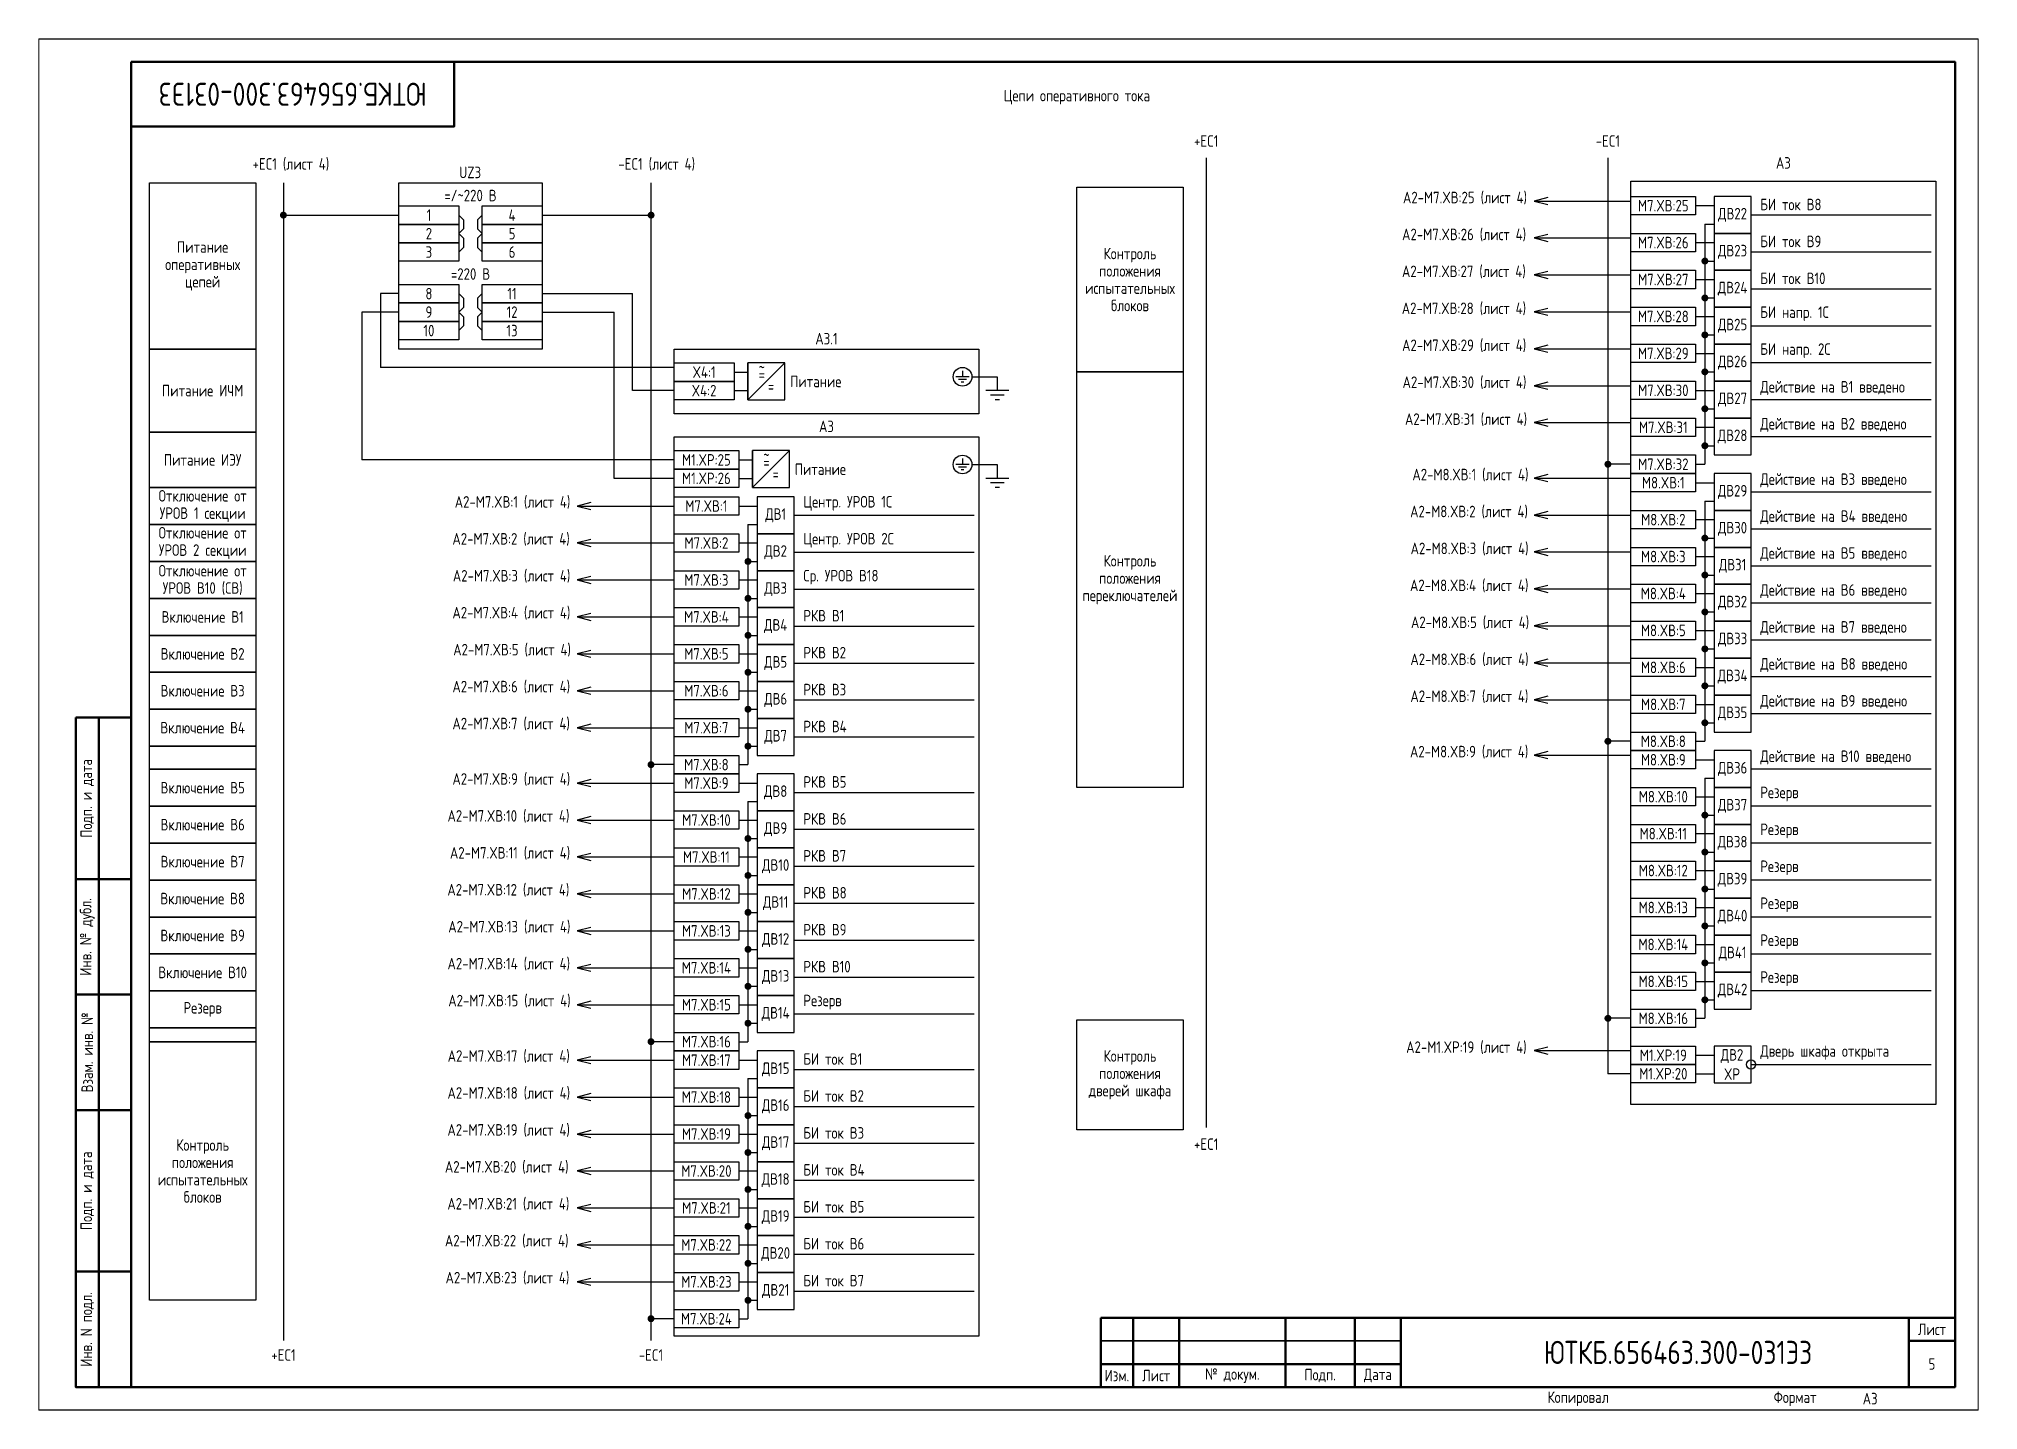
# Paper-space layout 'Лист5' of a CAD drawing. Header units: millimetres, sheet in inches. Extents: x 108.4 to 118.5, y 94.4 to 101.5.
# The model-space entities are those that its viewports show. They can reach past a viewport. Long polylines and large blocks are cut down to what shows.
import ezdxf

# ---------------------------------------------------------------- set-up
doc = ezdxf.new("R2010")
doc.units = ezdxf.units.MM
doc.styles.add('Gost_type_A', font='GOST_A.TTF')

psp = doc.layouts.new('Лист5')

msp = doc.modelspace()

# ---------------------------------------------------------------- texts
at = {"insert": (1735, 285), "char_height": 5, "width": 70, "attachment_point": 5, "rotation": 180, "style": 'Gost_type_A'}
msp.add_mtext('ЮТКБ.656463.300-031Э3', dxfattribs=at)
at = {"char_height": 2.5, "style": 'Gost_type_A'}
for s, insert, width, attachment_point, line_spacing_factor in [('Цепи оперативного тока', (1904.82, 284.36), 395, 5, 0.9), ('UZ3', (1773.43, 266.8), 31, 8, 0.9), ('A3', (2057.82, 268.86), 66, 8, 0.9), ('=/~220 В', (1773.5, 261.8), 31, 8, 0.9), ('A2-M7.XВ:25 (лист 4)', (1975.44, 262.5), 31, 4, 0.8), ('Питание оперативных цепей', (1715.5, 247.8), 23, 5, 0.9), ('A2-M7.XВ:26 (лист 4)', (1975.25, 254.5), 31, 4, 0.8), ('Контроль положения\\Pиспытательных блоков', (1916.32, 244.86), 23, 5, 0.9), ('A2-M7.XВ:27 (лист 4)', (1975.22, 246.5), 31, 4, 0.8), ('=220 В', (1773.5, 244.8), 31, 8, 0.9), ('A2-M7.XВ:28 (лист 4)', (1975.18, 238.5), 31, 4, 0.8), ('A3.1', (1850.59, 230.8), 66, 8, 0.9), ('A2-M7.XВ:29 (лист 4)', (1975.25, 230.5), 31, 4, 0.8), ('A2-M7.XВ:30 (лист 4)', (1975.35, 222.5), 31, 4, 0.8), ('Питание ИЧМ', (1715.5, 220.8), 23, 5, 0.9), ('A3', (1850.59, 211.8), 66, 8, 0.9), ('A2-M7.XВ:31 (лист 4)', (1975.87, 214.5), 31, 4, 0.8), ('Питание ИЭУ', (1715.5, 205.8), 23, 5, 0.9), ('A2-M8.XВ:1 (лист 4)', (1977.48, 202.5), 31, 4, 0.8), ('Отключение от УРОВ 1 секции', (1715.5, 195.8), 23, 5, 0.9), ('A2-M7.XВ:1 (лист 4)', (1770.09, 196.58), 31, 4, 0.8), ('A2-M8.XВ:2 (лист 4)', (1976.99, 194.5), 31, 4, 0.8), ('Отключение от УРОВ 2 секции', (1715.5, 187.8), 23, 5, 0.9), ('A2-M7.XВ:2 (лист 4)', (1769.59, 188.58), 31, 4, 0.8), ('Контроль положения\\Pпереключателей', (1916.32, 179.86), 23, 5, 0.9), ('A2-M8.XВ:3 (лист 4)', (1977.09, 186.5), 31, 4, 0.8), ('Отключение от УРОВ В10 (СВ)', (1715.5, 179.8), 23, 5, 0.9), ('A2-M7.XВ:3 (лист 4)', (1769.68, 180.58), 31, 4, 0.8), ('A2-M8.XВ:4 (лист 4)', (1976.96, 178.5), 31, 4, 0.8), ('Включение В1', (1715.5, 171.8), 23, 5, 0.9), ('A2-M7.XВ:4 (лист 4)', (1769.59, 172.58), 31, 4, 0.8), ('A2-M8.XВ:5 (лист 4)', (1977.17, 170.5), 31, 4, 0.8), ('Включение В2', (1715.5, 163.8), 23, 5, 0.9), ('A2-M7.XВ:5 (лист 4)', (1769.76, 164.58), 31, 4, 0.8), ('A2-M8.XВ:6 (лист 4)', (1977.05, 162.5), 31, 4, 0.8), ('Включение В3', (1715.5, 155.8), 23, 5, 0.9), ('A2-M7.XВ:6 (лист 4)', (1769.59, 156.58), 31, 4, 0.8), ('A2-M8.XВ:7 (лист 4)', (1977.05, 154.5), 31, 4, 0.8), ('Включение В4', (1715.5, 147.8), 23, 5, 0.9), ('A2-M7.XВ:7 (лист 4)', (1769.59, 148.58), 31, 4, 0.8), ('A2-M8.XВ:9 (лист 4)', (1976.96, 142.5), 31, 4, 0.8), ('Включение В5', (1715.5, 134.8), 23, 5, 0.9), ('A2-M7.XВ:9 (лист 4)', (1769.59, 136.58), 31, 4, 0.8), ('A2-M7.XВ:10 (лист 4)', (1768.52, 128.58), 31, 4, 0.8), ('Включение В6', (1715.5, 126.8), 23, 5, 0.9), ('A2-M7.XВ:11 (лист 4)', (1769.05, 120.58), 31, 4, 0.8), ('Включение В7', (1715.5, 118.8), 23, 5, 0.9), ('A2-M7.XВ:12 (лист 4)', (1768.5, 112.58), 31, 4, 0.8), ('Включение В8', (1715.5, 110.8), 23, 5, 0.9), ('A2-M7.XВ:13 (лист 4)', (1768.69, 104.58), 31, 4, 0.8), ('Включение В9', (1715.5, 102.8), 23, 5, 0.9), ('A2-M7.XВ:14 (лист 4)', (1768.52, 96.58), 31, 4, 0.8), ('Включение В10', (1715.5, 94.8), 23, 5, 0.9), ('Резерв', (1715.5, 86.8), 23, 5, 0.9), ('A2-M7.XВ:15 (лист 4)', (1768.69, 88.58), 31, 4, 0.8), ('A2-M1.XP:19 (лист 4)', (1976.13, 78.5), 31, 4, 0.8), ('A2-M7.XВ:17 (лист 4)', (1768.56, 76.58), 31, 4, 0.8), ('Контроль положения\\Pдверей шкафа', (1916.32, 72.63), 23, 5, 0.9), ('A2-M7.XВ:18 (лист 4)', (1768.52, 68.58), 31, 4, 0.8), ('A2-M7.XВ:19 (лист 4)', (1768.51, 60.58), 31, 4, 0.8), ('Контроль положения\\Pиспытательных блоков', (1715.5, 51.8), 23, 5, 0.9), ('A2-M7.XВ:20 (лист 4)', (1767.96, 52.58), 31, 4, 0.8), ('A2-M7.XВ:21 (лист 4)', (1768.5, 44.58), 31, 4, 0.8), ('A2-M7.XВ:22 (лист 4)', (1767.96, 36.58), 31, 4, 0.8), ('A2-M7.XВ:23 (лист 4)', (1768.1, 28.58), 31, 4, 0.8)]:
    msp.add_mtext(s, dxfattribs=dict(at, insert=insert, width=width, attachment_point=attachment_point, line_spacing_factor=line_spacing_factor))
at = {"style": 'Gost_type_A'}
for s, insert, char_height, width, attachment_point in [('+EC1', (1932.83, 273.61), 2.5, 20, 8), ('-EC1 ', (2019.82, 273.61), 2.5, 20, 8), ('+EC1 (лист 4)', (1734.61, 268.4), 2.5, 18.7076, 8), ('-EC1 (лист 4)', (1813.83, 268.4), 2.5, 17.9458, 8), ('M7.XВ:25', (2031.82, 260.86), 2.5, 14, 5), ('БИ ток В8', (2052.82, 259.86), 2.5, 30.6324, 7), ('1', (1764.5, 258.8), 2.5, 13, 5), ('4', (1782.5, 258.8), 2.5, 13, 5), ('ДВ22', (2046.82, 258.86), 2.5, 7.9998, 5), ('3', (1764.5, 250.8), 2.5, 13, 5), ('2', (1764.5, 254.8), 2.5, 13, 5), ('5', (1782.5, 254.8), 2.5, 13, 5), ('6', (1782.5, 250.8), 2.5, 13, 5), ('M7.XВ:26', (2031.82, 252.86), 2.5, 14, 5), ('ДВ23', (2046.82, 250.86), 2.5, 7.9998, 5), ('БИ ток В9', (2052.82, 251.86), 2.5, 30.6324, 7), ('M7.XВ:27', (2031.82, 244.86), 2.5, 14, 5), ('ДВ24', (2046.82, 242.86), 2.5, 7.9998, 5), ('БИ ток В10', (2052.82, 243.86), 2.5, 27.8465, 7), ('8', (1764.5, 241.8), 2.5, 13, 5), ('11', (1782.5, 241.8), 2.5, 13, 5), ('9', (1764.5, 237.8), 2.5, 13, 5), ('12', (1782.5, 237.8), 2.5, 13, 5), ('M7.XВ:28', (2031.82, 236.86), 2.5, 14, 5), ('ДВ25', (2046.82, 234.86), 2.5, 7.9998, 5), ('БИ напр. 1С', (2052.82, 235.86), 2.5, 27.8465, 7), ('10', (1764.5, 233.8), 2.5, 13, 5), ('13', (1782.5, 233.8), 2.5, 13, 5), ('БИ напр. 2С', (2052.82, 227.86), 2.5, 35.7119, 7), ('M7.XВ:29', (2031.82, 228.86), 2.5, 14, 5), ('ДВ26', (2046.82, 226.86), 2.5, 7.9998, 5), ('X4:1', (1824.09, 224.8), 2.5, 13, 5), ('~', (1836.59, 225.83), 2.5, 2.7, 5), ('=', (1836.59, 224.33), 2.5, 6, 5), ('Питание', (1848.27, 222.78), 2.5, 11.3452, 5), ('Действие на В1 введено', (2052.82, 219.86), 2.5, 41.1416, 7), ('X4:2', (1824.09, 220.8), 2.5, 13, 5), ('=', (1838.59, 221.8), 2.5, 6, 5), ('M7.XВ:30', (2031.82, 220.86), 2.5, 14, 5), ('ДВ27', (2046.82, 218.86), 2.5, 7.9998, 5), ('Действие на В2 введено', (2052.82, 211.86), 2.5, 36.2619, 7), ('M7.XВ:31', (2031.82, 212.86), 2.5, 14, 5), ('ДВ28', (2046.82, 210.86), 2.5, 7.9998, 5), ('M1.XP:25', (1824.59, 205.8), 2.5, 13.9956, 5), ('~', (1837.59, 206.83), 2.5, 2.7, 5), ('M7.XВ:32', (2031.82, 204.86), 2.5, 14, 5), ('M1.XP:26', (1824.59, 201.8), 2.5, 13.9956, 5), ('=', (1837.59, 205.33), 2.5, 6, 5), ('=', (1839.59, 202.8), 2.5, 6, 5), ('Питание', (1849.27, 203.78), 2.5, 11.3452, 5), ('M8.XВ:1', (2031.82, 200.86), 2.5, 14, 5), ('Действие на В3 введено', (2052.82, 199.86), 2.5, 34.3795, 7), ('Центр. УРОВ 1С', (1845.59, 194.8), 2.5, 29.668, 7), ('ДВ29', (2046.82, 198.86), 2.5, 7.9998, 5), ('M7.XВ:1', (1824.59, 195.8), 2.5, 14, 5), ('ДВ1', (1839.59, 193.8), 2.5, 7.9998, 5), ('M8.XВ:2', (2031.82, 192.86), 2.5, 14, 5), ('Действие на В4 введено', (2052.82, 191.86), 2.5, 33.4848, 7), ('M7.XВ:2', (1824.59, 187.8), 2.5, 14, 5), ('Центр. УРОВ 2С', (1845.59, 186.8), 2.5, 30.6324, 7), ('ДВ30', (2046.82, 190.86), 2.5, 7.9998, 5), ('ДВ2', (1839.59, 185.8), 2.5, 7.9998, 5), ('M8.XВ:3', (2031.82, 184.86), 2.5, 14, 5), ('Действие на В5 введено', (2052.82, 183.86), 2.5, 35.3544, 7), ('M7.XВ:3', (1824.59, 179.8), 2.5, 14, 5), ('Ср. УРОВ В18', (1845.59, 178.8), 2.5, 30.6324, 7), ('ДВ31', (2046.82, 182.86), 2.5, 7.9998, 5), ('ДВ3', (1839.59, 177.8), 2.5, 7.9998, 5), ('M8.XВ:4', (2031.82, 176.86), 2.5, 14, 5), ('Действие на В6 введено', (2052.82, 175.86), 2.5, 38.1443, 7), ('M7.XВ:4', (1824.59, 171.8), 2.5, 14, 5), ('РКВ В1', (1845.59, 170.8), 2.5, 27.8465, 7), ('ДВ32', (2046.82, 174.86), 2.5, 7.9998, 5), ('ДВ4', (1839.59, 169.8), 2.5, 7.9998, 5), ('M8.XВ:5', (2031.82, 168.86), 2.5, 14, 5), ('ДВ33', (2046.82, 166.86), 2.5, 7.9998, 5), ('Действие на В7 введено', (2052.82, 167.86), 2.5, 31.2976, 7), ('M7.XВ:5', (1824.59, 163.8), 2.5, 14, 5), ('РКВ В2', (1845.59, 162.8), 2.5, 27.8465, 7), ('ДВ5', (1839.59, 161.8), 2.5, 7.9998, 5), ('M8.XВ:6', (2031.82, 160.86), 2.5, 14, 5), ('ДВ34', (2046.82, 158.86), 2.5, 7.9998, 5), ('Действие на В8 введено', (2052.82, 159.86), 2.5, 32.6336, 7), ('M7.XВ:6', (1824.59, 155.8), 2.5, 14, 5), ('РКВ В3', (1845.59, 154.8), 2.5, 33.5921, 7), ('ДВ6', (1839.59, 153.8), 2.5, 7.9998, 5), ('M8.XВ:7', (2031.82, 152.86), 2.5, 14, 5), ('ДВ35', (2046.82, 150.86), 2.5, 7.9998, 5), ('Действие на В9 введено', (2052.82, 151.86), 2.5, 35.933, 7), ('M7.XВ:7', (1824.59, 147.8), 2.5, 14, 5), ('ДВ7', (1839.59, 145.8), 2.5, 7.9998, 5), ('РКВ В4', (1845.59, 146.8), 2.5, 27.8465, 7), ('M8.XВ:8', (2031.82, 144.86), 2.5, 14, 5), ('Действие на В10 введено', (2052.82, 139.86), 2.5, 41.868, 7), ('M7.XВ:8', (1824.59, 139.8), 2.5, 14, 5), ('M8.XВ:9', (2031.82, 140.86), 2.5, 14, 5), ('ДВ36', (2046.82, 138.86), 2.5, 7.9998, 5), ('M7.XВ:9', (1824.59, 135.8), 2.5, 14, 5), ('ДВ8', (1839.59, 133.8), 2.5, 7.9998, 5), ('РКВ В5', (1845.59, 134.8), 2.5, 39.1584, 7), ('Резерв', (2052.82, 131.86), 2.5, 27.8465, 7), ('M8.XВ:10', (2031.82, 132.86), 2.5, 14, 5), ('ДВ37', (2046.82, 130.86), 2.5, 7.9998, 5), ('M7.XВ:10', (1824.59, 127.8), 2.5, 14, 5), ('ДВ9', (1839.59, 125.8), 2.5, 7.9998, 5), ('РКВ В6', (1845.59, 126.8), 2.5, 27.8465, 7), ('M8.XВ:11', (2031.82, 124.86), 2.5, 14, 5), ('Резерв', (2052.82, 123.86), 2.5, 27.8465, 7), ('ДВ38', (2046.82, 122.86), 2.5, 7.9998, 5), ('M7.XВ:11', (1824.59, 119.8), 2.5, 14, 5), ('ДВ10', (1839.59, 117.8), 2.5, 7.9998, 5), ('РКВ В7', (1845.59, 118.8), 2.5, 36.4793, 7), ('M8.XВ:12', (2031.82, 116.86), 2.5, 14, 5), ('Резерв', (2052.82, 115.86), 2.5, 27.8465, 7), ('ДВ39', (2046.82, 114.86), 2.5, 7.9998, 5), ('M7.XВ:12', (1824.59, 111.8), 2.5, 14, 5), ('ДВ11', (1839.59, 109.8), 2.5, 7.9998, 5), ('РКВ В8', (1845.59, 110.8), 2.5, 27.8465, 7), ('M8.XВ:13', (2031.82, 108.86), 2.5, 14, 5), ('Резерв', (2052.82, 107.86), 2.5, 27.8465, 7), ('M7.XВ:13', (1824.59, 103.8), 2.5, 14, 5), ('РКВ В9', (1845.59, 102.8), 2.5, 35.3878, 7), ('ДВ40', (2046.82, 106.86), 2.5, 7.9998, 5), ('ДВ12', (1839.59, 101.8), 2.5, 7.9998, 5), ('M8.XВ:14', (2031.82, 100.86), 2.5, 14, 5), ('Резерв', (2052.82, 99.86), 2.5, 27.8465, 7), ('M7.XВ:14', (1824.59, 95.8), 2.5, 14, 5), ('\\pxsm1;РКВ В10', (1845.59, 94.8), 2.5, 27.8465, 7), ('ДВ41', (2046.82, 98.86), 2.5, 7.9998, 5), ('ДВ13', (1839.59, 93.8), 2.5, 7.9998, 5), ('M8.XВ:15', (2031.82, 92.86), 2.5, 14, 5), ('Резерв', (2052.82, 91.86), 2.5, 27.8465, 7), ('M7.XВ:15', (1824.59, 87.8), 2.5, 14, 5), ('Резерв', (1845.59, 86.8), 2.5, 27.8465, 7), ('ДВ42', (2046.82, 90.86), 2.5, 7.9998, 5), ('ДВ14', (1839.59, 85.8), 2.5, 7.9998, 5), ('M8.XВ:16', (2031.82, 84.86), 2.5, 14, 5), ('M7.XВ:16', (1824.59, 79.8), 2.5, 14, 5), ('M7.XВ:17', (1824.59, 75.8), 2.5, 14, 5), ('БИ ток В1', (1845.59, 74.8), 2.5, 27.8465, 7), ('M1.XP:19', (2031.82, 76.86), 2.5, 14, 5), ('ДВ2 XP', (2046.7, 74.86), 2.5, 7.7588, 5), ('Дверь шкафа открыта', (2052.82, 75.86), 2.5, 37, 7), ('ДВ15', (1839.59, 73.8), 2.5, 7.9998, 5), ('M1.XP:20', (2031.82, 72.86), 2.5, 14, 5), ('M7.XВ:18', (1824.59, 67.8), 2.5, 14, 5), ('ДВ16', (1839.59, 65.8), 2.5, 7.9998, 5), ('БИ ток В2', (1845.59, 66.8), 2.5, 35.933, 7), ('M7.XВ:19', (1824.59, 59.8), 2.5, 14, 5), ('ДВ17', (1839.59, 57.8), 2.5, 7.9998, 5), ('БИ ток В3', (1845.59, 58.8), 2.5, 41.868, 7), ('+EC1', (1932.83, 58.86), 2.5, 20, 2), ('M7.XВ:20', (1824.59, 51.8), 2.5, 14, 5), ('ДВ18', (1839.59, 49.8), 2.5, 7.9998, 5), ('БИ ток В4', (1845.59, 50.8), 2.5, 42.9636, 7), ('M7.XВ:21', (1824.59, 43.8), 2.5, 14, 5), ('ДВ19', (1839.59, 41.8), 2.5, 7.9998, 5), ('БИ ток В5', (1845.59, 42.8), 2.5, 40.0707, 7), ('M7.XВ:22', (1824.59, 35.8), 2.5, 14, 5), ('ДВ20', (1839.59, 33.8), 2.5, 7.9998, 5), ('БИ ток В6', (1845.59, 34.8), 2.5, 38, 7), ('M7.XВ:23', (1824.59, 27.8), 2.5, 14, 5), ('ДВ21', (1839.59, 25.8), 2.5, 7.9998, 5), ('БИ ток В7', (1845.59, 26.8), 2.5, 29.668, 7), ('M7.XВ:24', (1824.59, 19.8), 2.5, 14, 5), ('+EC1 ', (1733, 13.19), 2.5, 20, 2), ('-EC1 ', (1812.59, 13.19), 2.5, 20, 2), ('ЮТКБ.656463.300-031Э3', (2035, 12.5), 5, 120, 5), ('5', (2090, 10), 2.5, 10, 5), ('A3', (2075, 2.5), 2.5, 20, 4)]:
    msp.add_mtext(s, dxfattribs=dict(at, insert=insert, char_height=char_height, width=width, attachment_point=attachment_point))

# ---------------------------------------------------------------- blocks, each defined once
blk = doc.blocks.new('Формат_А3')
blk.add_lwpolyline([(-420, 297), (0, 297), (0, 0), (-420, 0)], close=True)
at = {"lineweight": 50}
blk.add_lwpolyline([(-400, 292), (-5, 292), (-5, 5), (-400, 5)], close=True, dxfattribs=at)
blk = doc.blocks.new('Штамп угловой верхний')
at = {"lineweight": 50}
blk.add_lwpolyline([(0, 0), (70, 0), (70, -14), (0, -14)], close=True, dxfattribs=at)
blk = doc.blocks.new('Штамп левый нижний')
at = {"lineweight": 50}
for points in [[(-12, 145), (-7, 145), (-7, 110), (-12, 110)], [(-7, 145), (0, 145), (0, 110), (-7, 110)], [(-12, 110), (-7, 110), (-7, 85), (-12, 85)], [(-7, 110), (0, 110), (0, 85), (-7, 85)], [(-12, 85), (-7, 85), (-7, 60), (-12, 60)], [(-7, 85), (0, 85), (0, 60), (-7, 60)], [(-12, 60), (-7, 60), (-7, 25), (-12, 25)], [(-7, 60), (0, 60), (0, 25), (-7, 25)], [(-12, 25), (-7, 25), (-7, 0), (-12, 0)], [(-7, 25), (0, 25), (0, 0), (-7, 0)]]:
    blk.add_lwpolyline(points, close=True, dxfattribs=at)
at = {"char_height": 2.5, "attachment_point": 5, "rotation": 90, "style": 'Gost_type_A'}
for s, insert, width in [('Подп. и дата', (-9.5, 127.5), 35), ('Инв. № дубл.', (-9.5, 97.5), 25), ('Взам. инв. №', (-9.5, 72.5), 25), ('Подп. и дата', (-9.5, 42.5), 35), ('Инв. N подл.', (-9.5, 12.5), 25)]:
    blk.add_mtext(s, dxfattribs=dict(at, insert=insert, width=width))
blk = doc.blocks.new('Штамп малый нижний')
at = {"lineweight": 50}
for points in [[(-185, 15), (-178, 15), (-178, 5), (-185, 5)], [(-178, 15), (-168, 15), (-168, 5), (-178, 5)], [(-168, 15), (-145, 15), (-145, 5), (-168, 5)], [(-145, 15), (-130, 15), (-130, 5), (-145, 5)], [(-130, 15), (-120, 15), (-120, 5), (-130, 5)], [(-120, 15), (-10, 15), (-10, 0), (-120, 0)], [(-10, 15), (0, 15), (0, 10), (-10, 10)], [(-10, 10), (0, 10), (0, 0), (-10, 0)], [(-185, 5), (-178, 5), (-178, 0), (-185, 0)], [(-178, 5), (-168, 5), (-168, 0), (-178, 0)], [(-168, 5), (-145, 5), (-145, 0), (-168, 0)], [(-145, 5), (-130, 5), (-130, 0), (-145, 0)], [(-130, 5), (-120, 5), (-120, 0), (-130, 0)]]:
    blk.add_lwpolyline(points, close=True, dxfattribs=at)
for points in [[(-185, 15), (-178, 15), (-178, 10), (-185, 10)], [(-178, 15), (-168, 15), (-168, 10), (-178, 10)], [(-168, 15), (-145, 15), (-145, 10), (-168, 10)], [(-145, 15), (-130, 15), (-130, 10), (-145, 10)], [(-130, 15), (-120, 15), (-120, 10), (-130, 10)], [(-185, 10), (-178, 10), (-178, 5), (-185, 5)], [(-178, 10), (-168, 10), (-168, 5), (-178, 5)], [(-168, 10), (-145, 10), (-145, 5), (-168, 5)], [(-145, 10), (-130, 10), (-130, 5), (-145, 5)], [(-130, 10), (-120, 10), (-120, 5), (-130, 5)]]:
    blk.add_lwpolyline(points, close=True)
at = {"char_height": 2.5, "style": 'Gost_type_A'}
for s, insert, width, attachment_point in [('Лист', (-5, 12.5), 10, 5), ('Изм.', (-181.5, 2.5), 7, 5), ('Лист', (-173, 2.5), 10, 5), ('№ докум.', (-156.5, 2.5), 23, 5), ('Подп.', (-137.5, 2.5), 15, 5), ('Дата', (-125, 2.5), 10, 5), ('Копировал', (-75, -2.53), 13.1202, 6), ('Формат', (-30, -2.53), 13.1202, 6)]:
    blk.add_mtext(s, dxfattribs=dict(at, insert=insert, width=width, attachment_point=attachment_point))
blk = doc.blocks.new('POINT')
at = {"const_width": 0.75}
blk.add_lwpolyline([(-0.375, 0, 1), (0.375, 0, 1)], format="xyb", close=True, dxfattribs=at)

# ---------------------------------------------------------------- linework, layer by layer
for p, q in [((1932.83, 271.19), (1932.83, 61.19)), ((2019.82, 271.19), (2019.82, 72.86)), ((1733, 265.8), (1733, 15.11)), ((1812.59, 265.8), (1812.59, 15.11)), ((2003.82, 261.86), (2024.82, 261.86)), ((2038.82, 260.86), (2042.82, 260.86)), ((1732.98, 258.8), (1758, 258.8)), ((1789, 258.8), (1812.61, 258.8)), ((2040.82, 256.86), (2042.82, 256.86)), ((2040.82, 256.86), (2040.82, 204.86)), ((2050.82, 258.86), (2089.82, 258.86)), ((2003.82, 253.86), (2024.82, 253.86)), ((2038.82, 252.86), (2042.82, 252.86)), ((2040.82, 248.86), (2042.82, 248.86)), ((2050.82, 250.86), (2089.82, 250.86)), ((2003.82, 245.86), (2024.82, 245.86)), ((2038.82, 244.86), (2042.82, 244.86)), ((1758, 241.8), (1754, 241.8)), ((1754, 241.8), (1754, 225.8)), ((1789, 241.8), (1808.59, 241.8)), ((1808.59, 220.8), (1808.59, 241.8)), ((2040.82, 240.86), (2042.82, 240.86)), ((2050.82, 242.86), (2089.82, 242.86)), ((1750, 237.8), (1750, 205.8)), ((1758, 237.8), (1750, 237.8)), ((1789, 237.8), (1804.59, 237.8)), ((1804.59, 201.8), (1804.59, 237.8)), ((2003.82, 237.86), (2024.82, 237.86)), ((2038.82, 236.86), (2042.82, 236.86)), ((2040.82, 232.86), (2042.82, 232.86)), ((2050.82, 234.86), (2089.82, 234.86)), ((2003.82, 229.86), (2024.82, 229.86)), ((2038.82, 228.86), (2042.82, 228.86)), ((2050.82, 226.86), (2089.82, 226.86)), ((1817.59, 225.8), (1754, 225.8)), ((1833.59, 218.8), (1833.59, 226.8)), ((1833.59, 218.8), (1841.59, 226.8)), ((1882.08, 223.8), (1887.59, 223.8)), ((2040.82, 224.86), (2042.82, 224.86)), ((1817.59, 220.8), (1808.59, 220.8)), ((2003.82, 221.86), (2024.82, 221.86)), ((2038.82, 220.86), (2042.82, 220.86)), ((2050.82, 218.86), (2089.82, 218.86)), ((2040.82, 216.86), (2042.82, 216.86)), ((2003.82, 213.86), (2024.82, 213.86)), ((2038.82, 212.86), (2042.82, 212.86)), ((2050.82, 210.86), (2089.82, 210.86)), ((1834.59, 199.8), (1834.59, 207.8)), ((1834.59, 199.8), (1842.59, 207.8)), ((2040.82, 208.86), (2042.82, 208.86)), ((1817.59, 205.8), (1750, 205.8)), ((1817.59, 201.8), (1804.59, 201.8)), ((1882.08, 204.8), (1887.59, 204.8)), ((2003.82, 201.86), (2024.82, 201.86)), ((2024.82, 204.86), (2019.82, 204.86)), ((2038.82, 204.86), (2040.82, 204.86)), ((2038.82, 200.86), (2042.82, 200.86)), ((2050.82, 198.86), (2089.82, 198.86)), ((1796.59, 195.8), (1817.59, 195.8)), ((1831.59, 195.8), (1835.59, 195.8)), ((1843.59, 193.8), (1882.59, 193.8)), ((2003.82, 193.86), (2024.82, 193.86)), ((2040.82, 196.86), (2042.82, 196.86)), ((2040.82, 196.86), (2040.82, 144.86)), ((1833.59, 191.8), (1835.59, 191.8)), ((1833.59, 191.8), (1833.59, 139.8)), ((2038.82, 192.86), (2042.82, 192.86)), ((2050.82, 190.86), (2089.82, 190.86)), ((1796.59, 187.8), (1817.59, 187.8)), ((1831.59, 187.8), (1835.59, 187.8)), ((1843.59, 185.8), (1882.59, 185.8)), ((2003.82, 185.86), (2024.82, 185.86)), ((2038.82, 184.86), (2042.82, 184.86)), ((2040.82, 188.86), (2042.82, 188.86)), ((1833.59, 183.8), (1835.59, 183.8)), ((2040.82, 180.86), (2042.82, 180.86)), ((2050.82, 182.86), (2089.82, 182.86)), ((1796.59, 179.8), (1817.59, 179.8)), ((1831.59, 179.8), (1835.59, 179.8)), ((1843.59, 177.8), (1882.59, 177.8)), ((2003.82, 177.86), (2024.82, 177.86)), ((2038.82, 176.86), (2042.82, 176.86)), ((1833.59, 175.8), (1835.59, 175.8)), ((2040.82, 172.86), (2042.82, 172.86)), ((2050.82, 174.86), (2089.82, 174.86)), ((1796.59, 171.8), (1817.59, 171.8)), ((1831.59, 171.8), (1835.59, 171.8)), ((1843.59, 169.8), (1882.59, 169.8)), ((2003.82, 169.86), (2024.82, 169.86)), ((2038.82, 168.86), (2042.82, 168.86)), ((1833.59, 167.8), (1835.59, 167.8)), ((2040.82, 164.86), (2042.82, 164.86)), ((2050.82, 166.86), (2089.82, 166.86)), ((1796.59, 163.8), (1817.59, 163.8)), ((1831.59, 163.8), (1835.59, 163.8)), ((1833.59, 159.8), (1835.59, 159.8)), ((1843.59, 161.8), (1882.59, 161.8)), ((2003.82, 161.86), (2024.82, 161.86)), ((2038.82, 160.86), (2042.82, 160.86)), ((1796.59, 155.8), (1817.59, 155.8)), ((1831.59, 155.8), (1835.59, 155.8)), ((2040.82, 156.86), (2042.82, 156.86)), ((2050.82, 158.86), (2089.82, 158.86)), ((1833.59, 151.8), (1835.59, 151.8)), ((1843.59, 153.8), (1882.59, 153.8)), ((2003.82, 153.86), (2024.82, 153.86)), ((2038.82, 152.86), (2042.82, 152.86)), ((1796.59, 147.8), (1817.59, 147.8)), ((1831.59, 147.8), (1835.59, 147.8)), ((2040.82, 148.86), (2042.82, 148.86)), ((2050.82, 150.86), (2089.82, 150.86)), ((1833.59, 143.8), (1835.59, 143.8)), ((1843.59, 145.8), (1882.59, 145.8)), ((2024.82, 144.86), (2019.82, 144.86)), ((2038.82, 144.86), (2040.82, 144.86)), ((1817.59, 139.8), (1812.59, 139.8)), ((1831.59, 139.8), (1833.59, 139.8)), ((2003.82, 141.86), (2024.82, 141.86)), ((2038.82, 140.86), (2042.82, 140.86)), ((2050.82, 138.86), (2089.82, 138.86)), ((1796.59, 135.8), (1817.59, 135.8)), ((1831.59, 135.8), (1835.59, 135.8)), ((2040.82, 136.86), (2042.82, 136.86)), ((2040.82, 136.86), (2040.82, 84.86)), ((1833.59, 131.8), (1835.59, 131.8)), ((1833.59, 131.8), (1833.59, 79.8)), ((1843.59, 133.8), (1882.59, 133.8)), ((2038.82, 132.86), (2042.82, 132.86)), ((2050.82, 130.86), (2089.82, 130.86)), ((1796.59, 127.8), (1817.59, 127.8)), ((1831.59, 127.8), (1835.59, 127.8)), ((2040.82, 128.86), (2042.82, 128.86)), ((1833.59, 123.8), (1835.59, 123.8)), ((1843.59, 125.8), (1882.59, 125.8)), ((2038.82, 124.86), (2042.82, 124.86)), ((2050.82, 122.86), (2089.82, 122.86)), ((1796.59, 119.8), (1817.59, 119.8)), ((1831.59, 119.8), (1835.59, 119.8)), ((1843.59, 117.8), (1882.59, 117.8)), ((2040.82, 120.86), (2042.82, 120.86)), ((1833.59, 115.8), (1835.59, 115.8)), ((2038.82, 116.86), (2042.82, 116.86)), ((2050.82, 114.86), (2089.82, 114.86)), ((1796.59, 111.8), (1817.59, 111.8)), ((1831.59, 111.8), (1835.59, 111.8)), ((1843.59, 109.8), (1882.59, 109.8)), ((2040.82, 112.86), (2042.82, 112.86)), ((1833.59, 107.8), (1835.59, 107.8)), ((2038.82, 108.86), (2042.82, 108.86)), ((2050.82, 106.86), (2089.82, 106.86)), ((1796.59, 103.8), (1817.59, 103.8)), ((1831.59, 103.8), (1835.59, 103.8)), ((1843.59, 101.8), (1882.59, 101.8)), ((2038.82, 100.86), (2042.82, 100.86)), ((2040.82, 104.86), (2042.82, 104.86)), ((1833.59, 99.8), (1835.59, 99.8)), ((2040.82, 96.86), (2042.82, 96.86)), ((2050.82, 98.86), (2089.82, 98.86)), ((1796.59, 95.8), (1817.59, 95.8)), ((1831.59, 95.8), (1835.59, 95.8)), ((1843.59, 93.8), (1882.59, 93.8)), ((2038.82, 92.86), (2042.82, 92.86)), ((1833.59, 91.8), (1835.59, 91.8)), ((2040.82, 88.86), (2042.82, 88.86)), ((2050.82, 90.86), (2089.82, 90.86)), ((1796.59, 87.8), (1817.59, 87.8)), ((1831.59, 87.8), (1835.59, 87.8)), ((1831.59, 87.8), (1833.59, 87.8)), ((1843.59, 85.8), (1882.59, 85.8)), ((2024.82, 84.86), (2019.82, 84.86)), ((2038.82, 84.86), (2040.82, 84.86)), ((1833.59, 83.8), (1835.59, 83.8)), ((1796.59, 75.8), (1817.59, 75.8)), ((1817.59, 79.8), (1812.59, 79.8)), ((1831.59, 79.8), (1833.59, 79.8)), ((1831.59, 75.8), (1835.59, 75.8)), ((2003.82, 77.86), (2024.82, 77.86)), ((2038.82, 76.86), (2042.82, 76.86)), ((1833.59, 71.8), (1835.59, 71.8)), ((1833.59, 71.8), (1833.59, 19.8)), ((1843.59, 73.8), (1882.59, 73.8)), ((2024.82, 72.86), (2019.82, 72.86)), ((2038.82, 72.86), (2042.82, 72.86)), ((2050.82, 74.86), (2089.82, 74.86)), ((1796.59, 67.8), (1817.59, 67.8)), ((1831.59, 67.8), (1835.59, 67.8)), ((1833.59, 63.8), (1835.59, 63.8)), ((1843.59, 65.8), (1882.59, 65.8)), ((1796.59, 59.8), (1817.59, 59.8)), ((1831.59, 59.8), (1835.59, 59.8)), ((1833.59, 55.8), (1835.59, 55.8)), ((1843.59, 57.8), (1882.59, 57.8)), ((1796.59, 51.8), (1817.59, 51.8)), ((1831.59, 51.8), (1835.59, 51.8)), ((1833.59, 47.8), (1835.59, 47.8)), ((1843.59, 49.8), (1882.59, 49.8)), ((1796.59, 43.8), (1817.59, 43.8)), ((1831.59, 43.8), (1835.59, 43.8)), ((1833.59, 39.8), (1835.59, 39.8)), ((1843.59, 41.8), (1882.59, 41.8)), ((1796.59, 35.8), (1817.59, 35.8)), ((1831.59, 35.8), (1835.59, 35.8)), ((1843.59, 33.8), (1882.59, 33.8)), ((1833.59, 31.8), (1835.59, 31.8)), ((1796.59, 27.8), (1817.59, 27.8)), ((1831.59, 27.8), (1835.59, 27.8)), ((1843.59, 25.8), (1882.59, 25.8)), ((1833.59, 23.8), (1835.59, 23.8)), ((1817.59, 19.8), (1812.59, 19.8)), ((1831.59, 19.8), (1833.59, 19.8))]:
    msp.add_line(p, q)
at = {"ltscale": 4}
for p, q in [((1830.59, 224.8), (1833.59, 224.8)), ((1830.59, 220.8), (1833.59, 220.8)), ((1831.59, 205.8), (1834.59, 205.8)), ((1831.59, 201.8), (1834.59, 201.8))]:
    msp.add_line(p, q, dxfattribs=at)
at = {"ltscale": 4.32}
for p, q in [((1881.48, 223.8), (1878.63, 223.8)), ((1880.91, 223.23), (1879.2, 223.23)), ((1880.34, 222.66), (1879.77, 222.66)), ((1880.06, 225.08), (1880.06, 223.8)), ((1887.59, 223.8), (1887.59, 220.8)), ((1887.59, 223.8), (1887.59, 220.8)), ((1890.09, 220.8), (1885.09, 220.8)), ((1889.09, 219.8), (1886.09, 219.8)), ((1888.09, 218.8), (1887.09, 218.8)), ((1888.09, 218.8), (1887.09, 218.8)), ((1880.06, 206.08), (1880.06, 204.8)), ((1881.48, 204.8), (1878.63, 204.8)), ((1880.91, 204.23), (1879.2, 204.23)), ((1880.34, 203.66), (1879.77, 203.66)), ((1890.09, 201.8), (1885.09, 201.8)), ((1887.59, 204.8), (1887.59, 201.8)), ((1887.59, 204.8), (1887.59, 201.8)), ((1887.59, 204.8), (1887.59, 201.8)), ((1887.59, 204.8), (1887.59, 201.8)), ((1889.09, 200.8), (1886.09, 200.8)), ((1888.09, 199.8), (1887.09, 199.8)), ((1888.09, 199.8), (1887.09, 199.8))]:
    msp.add_line(p, q, dxfattribs=at)
for points in [[(1727, 229.8), (1704, 229.8), (1704, 265.8), (1727, 265.8)], [(1758, 265.8), (1789, 265.8), (1789, 229.8), (1758, 229.8)], [(1927.82, 224.86), (1904.82, 224.86), (1904.82, 264.86), (1927.82, 264.86)], [(2024.82, 266.19), (2090.82, 266.19), (2090.82, 66.19), (2024.82, 66.19)], [(1758, 260.8), (1771, 260.8), (1771, 256.8), (1758, 256.8)], [(1776, 260.8), (1789, 260.8), (1789, 256.8), (1776, 256.8)], [(2024.82, 262.86), (2038.82, 262.86), (2038.82, 258.86), (2024.82, 258.86)], [(1758, 256.8), (1771, 256.8), (1771, 252.8), (1758, 252.8)], [(1776, 256.8), (1789, 256.8), (1789, 252.8), (1776, 252.8)], [(1758, 252.8), (1771, 252.8), (1771, 248.8), (1758, 248.8)], [(1776, 252.8), (1789, 252.8), (1789, 248.8), (1776, 248.8)], [(2024.82, 254.86), (2038.82, 254.86), (2038.82, 250.86), (2024.82, 250.86)], [(1758, 243.8), (1771, 243.8), (1771, 239.8), (1758, 239.8)], [(1776, 243.8), (1789, 243.8), (1789, 239.8), (1776, 239.8)], [(2024.82, 246.86), (2038.82, 246.86), (2038.82, 242.86), (2024.82, 242.86)], [(1758, 239.8), (1771, 239.8), (1771, 235.8), (1758, 235.8)], [(1776, 239.8), (1789, 239.8), (1789, 235.8), (1776, 235.8)], [(1758, 235.8), (1771, 235.8), (1771, 231.8), (1758, 231.8)], [(1776, 235.8), (1789, 235.8), (1789, 231.8), (1776, 231.8)], [(2024.82, 238.86), (2038.82, 238.86), (2038.82, 234.86), (2024.82, 234.86)], [(1727, 211.8), (1704, 211.8), (1704, 229.8), (1727, 229.8)], [(1817.59, 229.8), (1883.59, 229.8), (1883.59, 215.8), (1817.59, 215.8)], [(2024.82, 230.86), (2038.82, 230.86), (2038.82, 226.86), (2024.82, 226.86)], [(1817.59, 226.8), (1830.59, 226.8), (1830.59, 222.8), (1817.59, 222.8)], [(1817.59, 222.8), (1830.59, 222.8), (1830.59, 218.8), (1817.59, 218.8)], [(1927.82, 134.86), (1904.82, 134.86), (1904.82, 224.86), (1927.82, 224.86)], [(2024.82, 222.86), (2038.82, 222.86), (2038.82, 218.86), (2024.82, 218.86)], [(2024.82, 214.86), (2038.82, 214.86), (2038.82, 210.86), (2024.82, 210.86)], [(1727, 199.8), (1704, 199.8), (1704, 211.8), (1727, 211.8)], [(1817.59, 210.8), (1883.59, 210.8), (1883.59, 16.03), (1817.59, 16.03)], [(1817.59, 207.8), (1831.59, 207.8), (1831.59, 203.8), (1817.59, 203.8)], [(2024.82, 206.86), (2038.82, 206.86), (2038.82, 202.86), (2024.82, 202.86)], [(1817.59, 203.8), (1831.59, 203.8), (1831.59, 199.8), (1817.59, 199.8)], [(2024.82, 202.86), (2038.82, 202.86), (2038.82, 198.86), (2024.82, 198.86)], [(1727, 191.8), (1704, 191.8), (1704, 199.8), (1727, 199.8)], [(1817.59, 197.8), (1831.59, 197.8), (1831.59, 193.8), (1817.59, 193.8)], [(2024.82, 194.86), (2038.82, 194.86), (2038.82, 190.86), (2024.82, 190.86)], [(1727, 183.8), (1704, 183.8), (1704, 191.8), (1727, 191.8)], [(1817.59, 189.8), (1831.59, 189.8), (1831.59, 185.8), (1817.59, 185.8)], [(2024.82, 186.86), (2038.82, 186.86), (2038.82, 182.86), (2024.82, 182.86)], [(1727, 175.8), (1704, 175.8), (1704, 183.8), (1727, 183.8)], [(1817.59, 181.8), (1831.59, 181.8), (1831.59, 177.8), (1817.59, 177.8)], [(2024.82, 178.86), (2038.82, 178.86), (2038.82, 174.86), (2024.82, 174.86)], [(1727, 167.8), (1704, 167.8), (1704, 175.8), (1727, 175.8)], [(1817.59, 173.8), (1831.59, 173.8), (1831.59, 169.8), (1817.59, 169.8)], [(2024.82, 170.86), (2038.82, 170.86), (2038.82, 166.86), (2024.82, 166.86)], [(1727, 159.8), (1704, 159.8), (1704, 167.8), (1727, 167.8)], [(1817.59, 165.8), (1831.59, 165.8), (1831.59, 161.8), (1817.59, 161.8)], [(1727, 151.8), (1704, 151.8), (1704, 159.8), (1727, 159.8)], [(2024.82, 162.86), (2038.82, 162.86), (2038.82, 158.86), (2024.82, 158.86)], [(1817.59, 157.8), (1831.59, 157.8), (1831.59, 153.8), (1817.59, 153.8)], [(1727, 143.8), (1704, 143.8), (1704, 151.8), (1727, 151.8)], [(2024.82, 154.86), (2038.82, 154.86), (2038.82, 150.86), (2024.82, 150.86)], [(1817.59, 149.8), (1831.59, 149.8), (1831.59, 145.8), (1817.59, 145.8)], [(1727, 138.8), (1704, 138.8), (1704, 143.8), (1727, 143.8)], [(2024.82, 146.86), (2038.82, 146.86), (2038.82, 142.86), (2024.82, 142.86)], [(2024.82, 142.86), (2038.82, 142.86), (2038.82, 138.86), (2024.82, 138.86)], [(1727, 130.8), (1704, 130.8), (1704, 138.8), (1727, 138.8)], [(1817.59, 141.8), (1831.59, 141.8), (1831.59, 137.8), (1817.59, 137.8)], [(1817.59, 137.8), (1831.59, 137.8), (1831.59, 133.8), (1817.59, 133.8)], [(2024.82, 134.86), (2038.82, 134.86), (2038.82, 130.86), (2024.82, 130.86)], [(1727, 122.8), (1704, 122.8), (1704, 130.8), (1727, 130.8)], [(1817.59, 129.8), (1831.59, 129.8), (1831.59, 125.8), (1817.59, 125.8)], [(2024.82, 126.86), (2038.82, 126.86), (2038.82, 122.86), (2024.82, 122.86)], [(1727, 114.8), (1704, 114.8), (1704, 122.8), (1727, 122.8)], [(1817.59, 121.8), (1831.59, 121.8), (1831.59, 117.8), (1817.59, 117.8)], [(2024.82, 118.86), (2038.82, 118.86), (2038.82, 114.86), (2024.82, 114.86)], [(1727, 106.8), (1704, 106.8), (1704, 114.8), (1727, 114.8)], [(1817.59, 113.8), (1831.59, 113.8), (1831.59, 109.8), (1817.59, 109.8)], [(2024.82, 110.86), (2038.82, 110.86), (2038.82, 106.86), (2024.82, 106.86)], [(1727, 98.8), (1704, 98.8), (1704, 106.8), (1727, 106.8)], [(1817.59, 105.8), (1831.59, 105.8), (1831.59, 101.8), (1817.59, 101.8)], [(2024.82, 102.86), (2038.82, 102.86), (2038.82, 98.86), (2024.82, 98.86)], [(1727, 90.8), (1704, 90.8), (1704, 98.8), (1727, 98.8)], [(1817.59, 97.8), (1831.59, 97.8), (1831.59, 93.8), (1817.59, 93.8)], [(2024.82, 94.86), (2038.82, 94.86), (2038.82, 90.86), (2024.82, 90.86)], [(1727, 82.8), (1704, 82.8), (1704, 90.8), (1727, 90.8)], [(1817.59, 89.8), (1831.59, 89.8), (1831.59, 85.8), (1817.59, 85.8)], [(1927.82, 60.71), (1904.82, 60.71), (1904.82, 84.55), (1927.82, 84.55)], [(2024.82, 86.86), (2038.82, 86.86), (2038.82, 82.86), (2024.82, 82.86)], [(1727, 79.8), (1704, 79.8), (1704, 82.8), (1727, 82.8)], [(1817.59, 81.8), (1831.59, 81.8), (1831.59, 77.8), (1817.59, 77.8)], [(1727, 23.8), (1704, 23.8), (1704, 79.8), (1727, 79.8)], [(1817.59, 77.8), (1831.59, 77.8), (1831.59, 73.8), (1817.59, 73.8)], [(2024.82, 78.86), (2038.82, 78.86), (2038.82, 74.86), (2024.82, 74.86)], [(2024.82, 74.86), (2038.82, 74.86), (2038.82, 70.86), (2024.82, 70.86)], [(1817.59, 69.8), (1831.59, 69.8), (1831.59, 65.8), (1817.59, 65.8)], [(1817.59, 61.8), (1831.59, 61.8), (1831.59, 57.8), (1817.59, 57.8)], [(1817.59, 53.8), (1831.59, 53.8), (1831.59, 49.8), (1817.59, 49.8)], [(1817.59, 45.8), (1831.59, 45.8), (1831.59, 41.8), (1817.59, 41.8)], [(1817.59, 37.8), (1831.59, 37.8), (1831.59, 33.8), (1817.59, 33.8)], [(1817.59, 29.8), (1831.59, 29.8), (1831.59, 25.8), (1817.59, 25.8)], [(1817.59, 21.8), (1831.59, 21.8), (1831.59, 17.8), (1817.59, 17.8)]]:
    msp.add_lwpolyline(points, close=True)
for points in [[(2006.82, 262.61), (2003.82, 261.86), (2006.82, 261.11)], [(1771, 258.8), (1772, 257.8), (1772, 255.8), (1771, 254.8)], [(1776, 258.8), (1775, 257.8), (1775, 255.8), (1776, 254.8)], [(1771, 254.8), (1772, 253.8), (1772, 251.8), (1771, 250.8)], [(1776, 254.8), (1775, 253.8), (1775, 251.8), (1776, 250.8)], [(2006.82, 254.61), (2003.82, 253.86), (2006.82, 253.11)], [(2006.82, 246.61), (2003.82, 245.86), (2006.82, 245.11)], [(1771, 241.8), (1772, 240.8), (1772, 238.8), (1771, 237.8)], [(1776, 241.8), (1775, 240.8), (1775, 238.8), (1776, 237.8)], [(1771, 237.8), (1772, 236.8), (1772, 234.8), (1771, 233.8)], [(1776, 237.8), (1775, 236.8), (1775, 234.8), (1776, 233.8)], [(2006.82, 238.61), (2003.82, 237.86), (2006.82, 237.11)], [(2006.82, 230.61), (2003.82, 229.86), (2006.82, 229.11)], [(2006.82, 222.61), (2003.82, 221.86), (2006.82, 221.11)], [(2006.82, 214.61), (2003.82, 213.86), (2006.82, 213.11)], [(2006.82, 202.61), (2003.82, 201.86), (2006.82, 201.11)], [(1799.59, 196.55), (1796.59, 195.8), (1799.59, 195.05)], [(2006.82, 194.61), (2003.82, 193.86), (2006.82, 193.11)], [(1799.59, 188.55), (1796.59, 187.8), (1799.59, 187.05)], [(2006.82, 186.61), (2003.82, 185.86), (2006.82, 185.11)], [(1799.59, 180.55), (1796.59, 179.8), (1799.59, 179.05)], [(2006.82, 178.61), (2003.82, 177.86), (2006.82, 177.11)], [(1799.59, 172.55), (1796.59, 171.8), (1799.59, 171.05)], [(2006.82, 170.61), (2003.82, 169.86), (2006.82, 169.11)], [(1799.59, 164.55), (1796.59, 163.8), (1799.59, 163.05)], [(2006.82, 162.61), (2003.82, 161.86), (2006.82, 161.11)], [(1799.59, 156.55), (1796.59, 155.8), (1799.59, 155.05)], [(2006.82, 154.61), (2003.82, 153.86), (2006.82, 153.11)], [(1799.59, 148.55), (1796.59, 147.8), (1799.59, 147.05)], [(2006.82, 142.61), (2003.82, 141.86), (2006.82, 141.11)], [(1799.59, 136.55), (1796.59, 135.8), (1799.59, 135.05)], [(1799.59, 128.55), (1796.59, 127.8), (1799.59, 127.05)], [(1799.59, 120.55), (1796.59, 119.8), (1799.59, 119.05)], [(1799.59, 112.55), (1796.59, 111.8), (1799.59, 111.05)], [(1799.59, 104.55), (1796.59, 103.8), (1799.59, 103.05)], [(1799.59, 96.55), (1796.59, 95.8), (1799.59, 95.05)], [(1799.59, 88.55), (1796.59, 87.8), (1799.59, 87.05)], [(1799.59, 76.55), (1796.59, 75.8), (1799.59, 75.05)], [(2006.82, 78.61), (2003.82, 77.86), (2006.82, 77.11)], [(1799.59, 68.55), (1796.59, 67.8), (1799.59, 67.05)], [(1799.59, 60.55), (1796.59, 59.8), (1799.59, 59.05)], [(1799.59, 52.55), (1796.59, 51.8), (1799.59, 51.05)], [(1799.59, 44.55), (1796.59, 43.8), (1799.59, 43.05)], [(1799.59, 36.55), (1796.59, 35.8), (1799.59, 35.05)], [(1799.59, 28.55), (1796.59, 27.8), (1799.59, 27.05)]]:
    msp.add_lwpolyline(points)
at = {"ltscale": 4}
for points in [[(2042.82, 254.86), (2050.82, 254.86), (2050.82, 262.86), (2042.82, 262.86)], [(2042.82, 246.86), (2050.82, 246.86), (2050.82, 254.86), (2042.82, 254.86)], [(2042.82, 238.86), (2050.82, 238.86), (2050.82, 246.86), (2042.82, 246.86)], [(2042.82, 230.86), (2050.82, 230.86), (2050.82, 238.86), (2042.82, 238.86)], [(2042.82, 222.86), (2050.82, 222.86), (2050.82, 230.86), (2042.82, 230.86)], [(1833.59, 218.8), (1841.59, 218.8), (1841.59, 226.8), (1833.59, 226.8)], [(2042.82, 214.86), (2050.82, 214.86), (2050.82, 222.86), (2042.82, 222.86)], [(2042.82, 206.86), (2050.82, 206.86), (2050.82, 214.86), (2042.82, 214.86)], [(1834.59, 199.8), (1842.59, 199.8), (1842.59, 207.8), (1834.59, 207.8)], [(2042.82, 194.86), (2050.82, 194.86), (2050.82, 202.86), (2042.82, 202.86)], [(1835.59, 189.8), (1843.59, 189.8), (1843.59, 197.8), (1835.59, 197.8)], [(2042.82, 186.86), (2050.82, 186.86), (2050.82, 194.86), (2042.82, 194.86)], [(1835.59, 181.8), (1843.59, 181.8), (1843.59, 189.8), (1835.59, 189.8)], [(2042.82, 178.86), (2050.82, 178.86), (2050.82, 186.86), (2042.82, 186.86)], [(1835.59, 173.8), (1843.59, 173.8), (1843.59, 181.8), (1835.59, 181.8)], [(2042.82, 170.86), (2050.82, 170.86), (2050.82, 178.86), (2042.82, 178.86)], [(1835.59, 165.8), (1843.59, 165.8), (1843.59, 173.8), (1835.59, 173.8)], [(2042.82, 162.86), (2050.82, 162.86), (2050.82, 170.86), (2042.82, 170.86)], [(1835.59, 157.8), (1843.59, 157.8), (1843.59, 165.8), (1835.59, 165.8)], [(2042.82, 154.86), (2050.82, 154.86), (2050.82, 162.86), (2042.82, 162.86)], [(1835.59, 149.8), (1843.59, 149.8), (1843.59, 157.8), (1835.59, 157.8)], [(2042.82, 146.86), (2050.82, 146.86), (2050.82, 154.86), (2042.82, 154.86)], [(1835.59, 141.8), (1843.59, 141.8), (1843.59, 149.8), (1835.59, 149.8)], [(2042.82, 134.86), (2050.82, 134.86), (2050.82, 142.86), (2042.82, 142.86)], [(1835.59, 129.8), (1843.59, 129.8), (1843.59, 137.8), (1835.59, 137.8)], [(2042.82, 126.86), (2050.82, 126.86), (2050.82, 134.86), (2042.82, 134.86)], [(1835.59, 121.8), (1843.59, 121.8), (1843.59, 129.8), (1835.59, 129.8)], [(2042.82, 118.86), (2050.82, 118.86), (2050.82, 126.86), (2042.82, 126.86)], [(1835.59, 113.8), (1843.59, 113.8), (1843.59, 121.8), (1835.59, 121.8)], [(2042.82, 110.86), (2050.82, 110.86), (2050.82, 118.86), (2042.82, 118.86)], [(1835.59, 105.8), (1843.59, 105.8), (1843.59, 113.8), (1835.59, 113.8)], [(2042.82, 102.86), (2050.82, 102.86), (2050.82, 110.86), (2042.82, 110.86)], [(1835.59, 97.8), (1843.59, 97.8), (1843.59, 105.8), (1835.59, 105.8)], [(2042.82, 94.86), (2050.82, 94.86), (2050.82, 102.86), (2042.82, 102.86)], [(1835.59, 89.8), (1843.59, 89.8), (1843.59, 97.8), (1835.59, 97.8)], [(2042.82, 86.86), (2050.82, 86.86), (2050.82, 94.86), (2042.82, 94.86)], [(1835.59, 81.8), (1843.59, 81.8), (1843.59, 89.8), (1835.59, 89.8)], [(1835.59, 69.8), (1843.59, 69.8), (1843.59, 77.8), (1835.59, 77.8)], [(2042.82, 70.86), (2050.82, 70.86), (2050.82, 78.86), (2042.82, 78.86)], [(1835.59, 61.8), (1843.59, 61.8), (1843.59, 69.8), (1835.59, 69.8)], [(1835.59, 53.8), (1843.59, 53.8), (1843.59, 61.8), (1835.59, 61.8)], [(1835.59, 45.8), (1843.59, 45.8), (1843.59, 53.8), (1835.59, 53.8)], [(1835.59, 37.8), (1843.59, 37.8), (1843.59, 45.8), (1835.59, 45.8)], [(1835.59, 29.8), (1843.59, 29.8), (1843.59, 37.8), (1835.59, 37.8)], [(1835.59, 21.8), (1843.59, 21.8), (1843.59, 29.8), (1835.59, 29.8)]]:
    msp.add_lwpolyline(points, close=True, dxfattribs=at)
for centre, radius in [((1880.06, 223.8), 2.02), ((1880.06, 204.8), 2.02), ((2050.82, 74.86), 1)]:
    msp.add_circle(centre, radius)

# ---------------------------------------------------------------- block references
for name, p in [('Формат_А3', (1680, 0)), ('Формат_А3', (2100, 0)), ('Формат_А3', (2520, 0)), ('Штамп угловой верхний', (1700, 292)), ('POINT', (2040.82, 248.86)), ('POINT', (2040.82, 240.86)), ('POINT', (2040.82, 232.86)), ('POINT', (2040.82, 224.86)), ('POINT', (2040.82, 216.86)), ('POINT', (2040.82, 208.86)), ('POINT', (2019.82, 204.86)), ('POINT', (2040.82, 188.86)), ('POINT', (1833.59, 183.8)), ('POINT', (2040.82, 180.86)), ('POINT', (1833.59, 175.8)), ('POINT', (2040.82, 172.86)), ('POINT', (1833.59, 167.8)), ('POINT', (2040.82, 164.86)), ('POINT', (1833.59, 159.8)), ('POINT', (2040.82, 156.86)), ('POINT', (1833.59, 151.8)), ('Штамп левый нижний', (1700, 5)), ('POINT', (2040.82, 148.86)), ('POINT', (1833.59, 143.8)), ('POINT', (2019.82, 144.86)), ('POINT', (1812.59, 139.8)), ('POINT', (2040.82, 128.86)), ('POINT', (1833.59, 123.8)), ('POINT', (2040.82, 120.86)), ('POINT', (1833.59, 115.8)), ('POINT', (2040.82, 112.86)), ('POINT', (1833.59, 107.8)), ('POINT', (2040.82, 104.86)), ('POINT', (1833.59, 99.8)), ('POINT', (2040.82, 96.86)), ('POINT', (1833.59, 91.8)), ('POINT', (2040.82, 88.86)), ('POINT', (1833.59, 83.8)), ('POINT', (2019.82, 84.86)), ('POINT', (1812.59, 79.8)), ('POINT', (1833.59, 63.8)), ('POINT', (1833.59, 55.8)), ('POINT', (1833.59, 47.8)), ('POINT', (1833.59, 39.8)), ('POINT', (1833.59, 31.8)), ('POINT', (1833.59, 23.8)), ('POINT', (1812.59, 19.8)), ('Штамп малый нижний', (2095, 5))]:
    msp.add_blockref(name, p)
at = {"rotation": 180}
for p in [(1732.98, 258.8), (1812.61, 258.8)]:
    msp.add_blockref('POINT', p, dxfattribs=at)

msp.set_redraw_order([(e.dxf.handle, doc.entitydb.next_handle()) for e in msp.query("TEXT MTEXT ATTDEF DIMENSION ARC_DIMENSION")])  # texts and dimensions are drawn at this point

# ---------------------------------------------------------------- viewports
at = {"layer": '0', "view_target_point": (1406.353, 188.427)}
psp.add_viewport(center=(113.441, 97.982), size=(10.078, 7.12672), view_center_point=(483.647, -39.927), view_height=297, dxfattribs=at)

doc.saveas('drawing.dxf')
